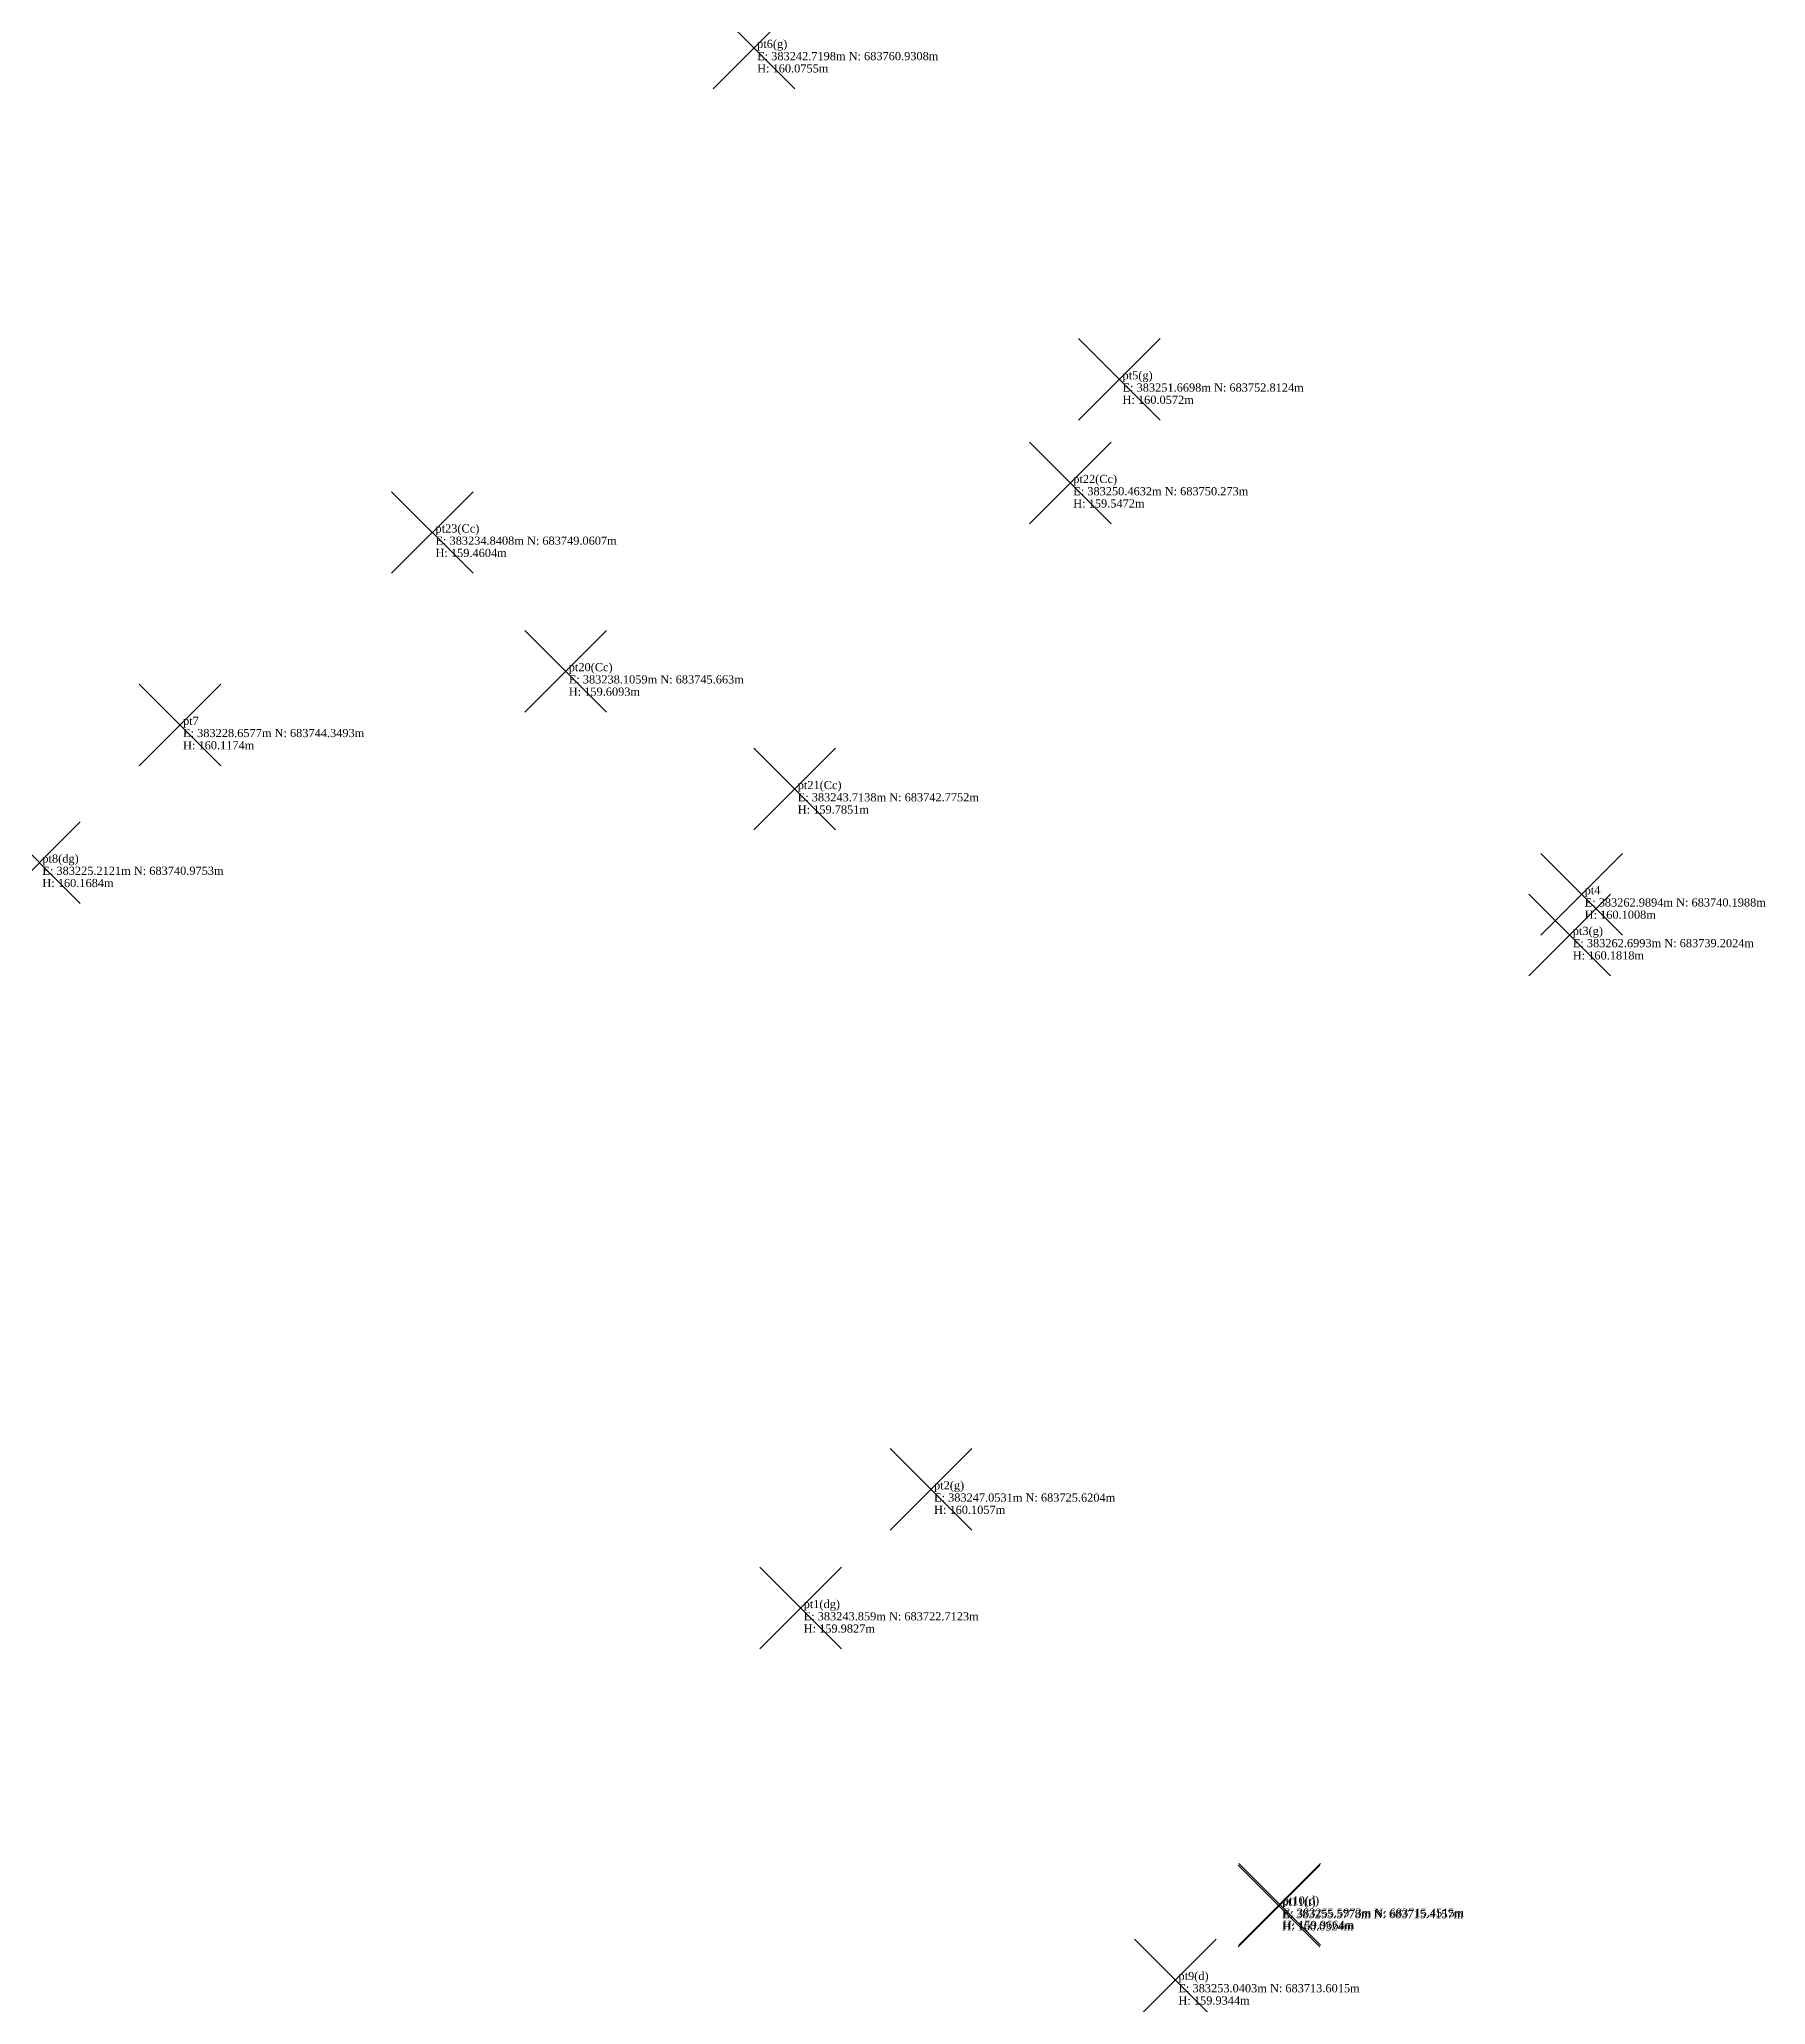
# Model space of a CAD drawing. Header units: millimetres. Extents: x 383225.2 to 383294.4, y 683673.1 to 683761.1.
# Drawn here: x 383225.21 to 383267.5, y 683713 to 683761.14 of the extents above; entities that cross this region are included whole.
import ezdxf

# ---------------------------------------------------------------- set-up
doc = ezdxf.new("R2010")
doc.units = ezdxf.units.MM
doc.header["$PDMODE"] = 3
doc.styles.get("Standard").update_dxf_attribs({"font": 'times.ttf'})

msp = doc.modelspace()

# ---------------------------------------------------------------- texts
at = {"layer": 'Survey.td2_Mark'}
for s, p in [(' pt6(g)', (383242.72, 683760.931)), (' E: 383242.7198m N: 683760.9308m', (383242.72, 683760.631, 160.076)), (' H: 160.0755m', (383242.72, 683760.331, 160.076)), (' pt5(g)', (383251.67, 683752.812)), (' E: 383251.6698m N: 683752.8124m', (383251.67, 683752.512, 160.057)), (' H: 160.0572m', (383251.67, 683752.212, 160.057)), (' pt22(Cc)', (383250.463, 683750.273)), (' E: 383250.4632m N: 683750.273m', (383250.463, 683749.973, 159.547)), (' H: 159.5472m', (383250.463, 683749.673, 159.547)), (' pt23(Cc)', (383234.841, 683749.061)), (' E: 383234.8408m N: 683749.0607m', (383234.841, 683748.761, 159.46)), (' H: 159.4604m', (383234.841, 683748.461, 159.46)), (' pt20(Cc)', (383238.106, 683745.663)), (' E: 383238.1059m N: 683745.663m', (383238.106, 683745.363, 159.609)), (' H: 159.6093m', (383238.106, 683745.063, 159.609)), (' pt7', (383228.658, 683744.349)), (' E: 383228.6577m N: 683744.3493m', (383228.658, 683744.049, 160.117)), (' H: 160.1174m', (383228.658, 683743.749, 160.117)), (' pt21(Cc)', (383243.714, 683742.775)), (' E: 383243.7138m N: 683742.7752m', (383243.714, 683742.475, 159.785)), (' H: 159.7851m', (383243.714, 683742.175, 159.785)), (' pt8(dg)', (383225.212, 683740.975)), (' E: 383225.2121m N: 683740.9753m', (383225.212, 683740.675, 160.168)), (' H: 160.1684m', (383225.212, 683740.375, 160.168)), (' pt4', (383262.989, 683740.199)), (' E: 383262.9894m N: 683740.1988m', (383262.989, 683739.899, 160.101)), (' H: 160.1008m', (383262.989, 683739.599, 160.101)), (' pt3(g)', (383262.699, 683739.202)), (' E: 383262.6993m N: 683739.2024m', (383262.699, 683738.902, 160.182)), (' H: 160.1818m', (383262.699, 683738.602, 160.182)), (' pt2(g)', (383247.053, 683725.62)), (' E: 383247.0531m N: 683725.6204m', (383247.053, 683725.32, 160.106)), (' H: 160.1057m', (383247.053, 683725.02, 160.106)), (' pt1(dg)', (383243.859, 683722.712)), (' E: 383243.859m N: 683722.7123m', (383243.859, 683722.412, 159.983)), (' H: 159.9827m', (383243.859, 683722.112, 159.983)), (' pt11(t)', (383255.578, 683715.416)), (' pt10(d)', (383255.597, 683715.452)), (' E: 383255.5778m N: 683715.4157m', (383255.578, 683715.116, 160.032)), (' H: 160.0324m', (383255.578, 683714.816, 160.032)), (' E: 383255.5973m N: 683715.4515m', (383255.597, 683715.152, 159.966)), (' H: 159.9664m', (383255.597, 683714.852, 159.966)), (' pt9(d)', (383253.04, 683713.601)), (' E: 383253.0403m N: 683713.6015m', (383253.04, 683713.301, 159.934)), (' H: 159.9344m', (383253.04, 683713.001, 159.934))]:
    msp.add_text(s, height=0.2, dxfattribs=at).set_placement(p)

# ---------------------------------------------------------------- linework, layer by layer
at = {"layer": 'Survey.td2'}
for p in [(383242.72, 683760.931, 160.076), (383251.67, 683752.812, 160.057), (383250.463, 683750.273, 159.547), (383234.841, 683749.061, 159.46), (383238.106, 683745.663, 159.609), (383228.658, 683744.349, 160.117), (383243.714, 683742.775, 159.785), (383225.212, 683740.975, 160.168), (383262.989, 683740.199, 160.101), (383262.699, 683739.202, 160.182), (383247.053, 683725.62, 160.106), (383243.859, 683722.712, 159.983), (383255.597, 683715.452, 159.966), (383255.578, 683715.416, 160.032), (383253.04, 683713.601, 159.934)]:
    msp.add_point(p, dxfattribs=at)

msp.set_redraw_order([(e.dxf.handle, doc.entitydb.next_handle()) for e in msp.query("TEXT MTEXT ATTDEF DIMENSION ARC_DIMENSION")])  # texts and dimensions are drawn at this point

doc.saveas('drawing.dxf')
